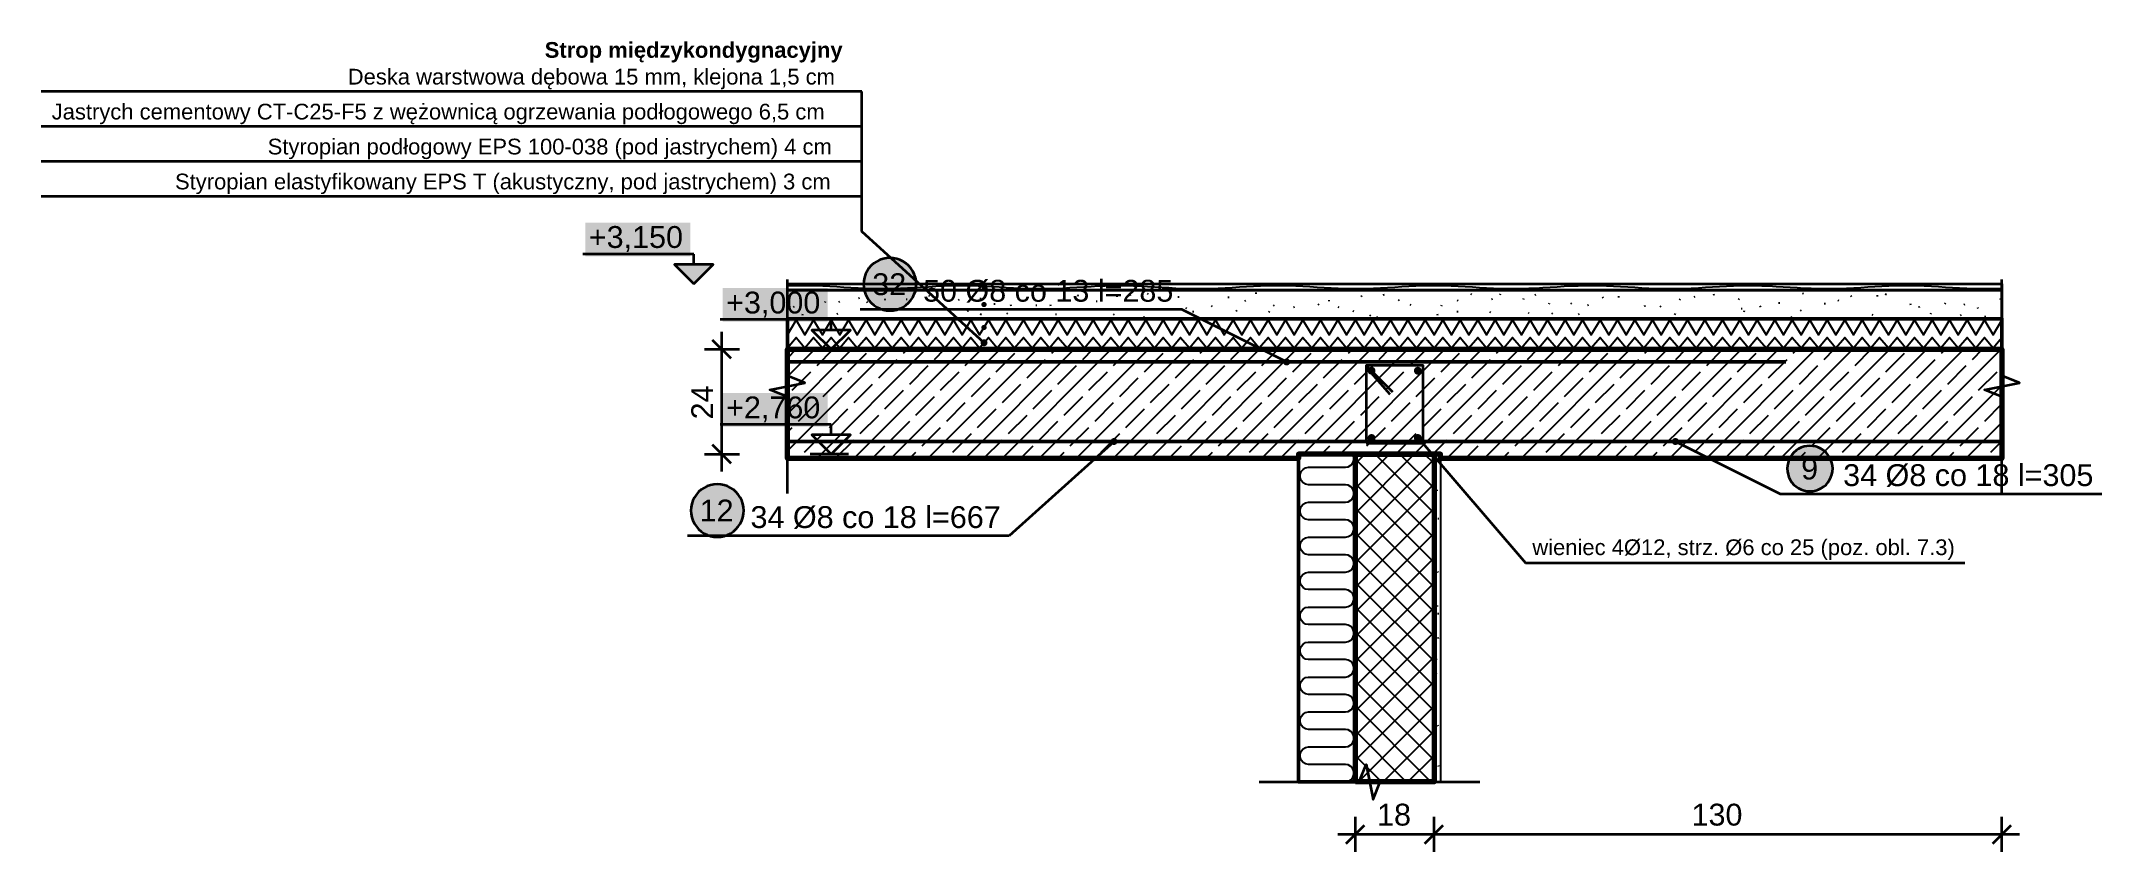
# Model space of a CAD drawing. Header units: metres. Extents: x -3.1 to 26, y 1.8 to 3.7.
# Drawn here: x 21.321 to 26.038, y 1.85 to 3.705 of the extents above.
import ezdxf

# ---------------------------------------------------------------- set-up
doc = ezdxf.new("R2010")
doc.units = ezdxf.units.M
for name, color, linetype, lineweight in [('A-KRESKOWANIE', 8, 'Continuous', 18), ('A-MASKA', 7, 'Continuous', 18), ('A-OPISY', 2, 'Continuous', 25), ('A-RZEDNE', 1, 'Continuous', 25), ('A-SCIANY-IZOL', 4, 'Continuous', 35), ('A-SCIANY-KONSTR', 7, 'Continuous', 50), ('A-SCIANY-WYK', 8, 'Continuous', 18), ('A-STROPY', 7, 'Continuous', 50), ('A-WARSTWY', 8, 'Continuous', 25), ('K-WYMIARY', 1, 'Continuous', 25), ('K-ZBROJENIE', 1, 'Continuous', 100), ('K-ZBROJENIE-OPIS', 2, 'Continuous', 25)]:
    doc.layers.add(name, color=color, linetype=linetype, lineweight=lineweight)
doc.styles.add('PL_ARIAL', font='arial.ttf')
doc.styles.add('PL_ARIAL_B', font='arialbd.ttf')

msp = doc.modelspace()

# ---------------------------------------------------------------- texts
at = {"layer": 'A-OPISY'}
for s, style, p in [('Strop międzykondygnacyjny', 'PL_ARIAL_B', (22.4738, 3.6672)), ('Deska warstwowa dębowa 15 mm, klejona 1,5 cm', 'PL_ARIAL', (22.0229, 3.606)), ('Jastrych cementowy CT-C25-F5 z wężownicą ogrzewania podłogowego 6,5 cm', 'PL_ARIAL', (21.3453, 3.526)), ('Styropian podłogowy EPS 100-038 (pod jastrychem) 4 cm', 'PL_ARIAL', (21.8396, 3.446)), ('Styropian elastyfikowany EPS T (akustyczny, pod jastrychem) 3 cm', 'PL_ARIAL', (21.6275, 3.366))]:
    msp.add_text(s, height=0.036, dxfattribs=dict(at, style=style)).set_placement(p)
at = {"layer": 'A-RZEDNE', "style": 'PL_ARIAL'}
for s, p in [('+3,150', (22.5747, 3.232)), ('+3,000', (22.889, 3.082)), ('+2,760', (22.889, 2.842))]:
    msp.add_text(s, height=0.05, dxfattribs=at).set_placement(p)
at = {"layer": 'K-WYMIARY', "style": 'PL_ARIAL'}
msp.add_text('24', height=0.05, rotation=90, dxfattribs=at).set_placement((22.8593, 2.8396))
for s, p in [('18', (24.3789, 1.91)), ('130', (25.0987, 1.91))]:
    msp.add_text(s, height=0.05, dxfattribs=at).set_placement(p)
at = {"layer": 'K-ZBROJENIE-OPIS', "style": 'PL_ARIAL'}
for s, height, p in [('32', 0.05, (23.2234, 3.124)), ('50 Ø8 co 13 l=285', 0.05, (23.3398, 3.109)), ('9', 0.05, (25.3496, 2.702)), ('34 Ø8 co 18 l=305', 0.05, (25.4458, 2.687)), ('12', 0.05, (22.8284, 2.606)), ('34 Ø8 co 18 l=667', 0.05, (22.9448, 2.591)), ('wieniec 4Ø12, strz. Ø6 co 25 (poz. obl. 7.3)', 0.036, (24.7343, 2.529))]:
    msp.add_text(s, height=height, dxfattribs=at).set_placement(p)

# ---------------------------------------------------------------- hatches: boundary and pattern name
at = {"layer": 'A-MASKA', "true_color": 0xffffff}
for points in [[(22.5667, 3.213), (22.807, 3.213), (22.807, 3.29), (22.5667, 3.29)], [(22.881, 3.063), (23.1213, 3.063), (23.1213, 3.14), (22.881, 3.14)], [(22.881, 2.823), (23.1213, 2.823), (23.1213, 2.9), (22.881, 2.9)]]:
    msp.add_hatch(color=7, dxfattribs=at).paths.add_polyline_path(points)
at = {"layer": 'A-OPISY', "true_color": 0x000000}
for points in [[(23.4853, 3.1425), (23.4851, 3.1441), (23.4845, 3.1455), (23.4835, 3.1467), (23.4823, 3.1477), (23.4808, 3.1483), (23.4793, 3.1485), (23.4777, 3.1483), (23.4763, 3.1477), (23.475, 3.1467), (23.4741, 3.1455), (23.4735, 3.1441), (23.4733, 3.1425), (23.4735, 3.1409), (23.4741, 3.1395), (23.475, 3.1383), (23.4763, 3.1373), (23.4777, 3.1367), (23.4793, 3.1365), (23.4808, 3.1367), (23.4823, 3.1373), (23.4835, 3.1383), (23.4845, 3.1395), (23.4851, 3.1409)], [(23.4853, 3.1025), (23.4851, 3.1041), (23.4845, 3.1055), (23.4835, 3.1067), (23.4823, 3.1077), (23.4808, 3.1083), (23.4793, 3.1085), (23.4777, 3.1083), (23.4763, 3.1077), (23.475, 3.1067), (23.4741, 3.1055), (23.4735, 3.1041), (23.4733, 3.1025), (23.4735, 3.1009), (23.4741, 3.0995), (23.475, 3.0983), (23.4763, 3.0973), (23.4777, 3.0967), (23.4793, 3.0965), (23.4808, 3.0967), (23.4823, 3.0973), (23.4835, 3.0983), (23.4845, 3.0995), (23.4851, 3.1009)], [(23.4873, 3.015), (23.487, 3.0171), (23.4862, 3.019), (23.4849, 3.0207), (23.4833, 3.0219), (23.4814, 3.0227), (23.4793, 3.023), (23.4772, 3.0227), (23.4753, 3.0219), (23.4736, 3.0207), (23.4724, 3.019), (23.4716, 3.0171), (23.4713, 3.015), (23.4716, 3.0129), (23.4724, 3.011), (23.4736, 3.0093), (23.4753, 3.0081), (23.4772, 3.0073), (23.4793, 3.007), (23.4814, 3.0073), (23.4833, 3.0081), (23.4849, 3.0093), (23.4862, 3.011), (23.487, 3.0129)], [(23.4853, 3.05), (23.4851, 3.0516), (23.4845, 3.053), (23.4835, 3.0542), (23.4823, 3.0552), (23.4808, 3.0558), (23.4793, 3.056), (23.4777, 3.0558), (23.4763, 3.0552), (23.475, 3.0542), (23.4741, 3.053), (23.4735, 3.0516), (23.4733, 3.05), (23.4735, 3.0484), (23.4741, 3.047), (23.475, 3.0458), (23.4763, 3.0448), (23.4777, 3.0442), (23.4793, 3.044), (23.4808, 3.0442), (23.4823, 3.0448), (23.4835, 3.0458), (23.4845, 3.047), (23.4851, 3.0484)], [(23.4853, 3.015), (23.4851, 3.0166), (23.4845, 3.018), (23.4835, 3.0192), (23.4823, 3.0202), (23.4808, 3.0208), (23.4793, 3.021), (23.4777, 3.0208), (23.4763, 3.0202), (23.475, 3.0192), (23.4741, 3.018), (23.4735, 3.0166), (23.4733, 3.015), (23.4735, 3.0134), (23.4741, 3.012), (23.475, 3.0108), (23.4763, 3.0098), (23.4777, 3.0092), (23.4793, 3.009), (23.4808, 3.0092), (23.4823, 3.0098), (23.4835, 3.0108), (23.4845, 3.012), (23.4851, 3.0134)]]:
    msp.add_hatch(color=7, dxfattribs=at).paths.add_polyline_path(points)
at = {"layer": 'A-RZEDNE', "true_color": 0x000000}
msp.add_hatch(color=7, dxfattribs=at).paths.add_polyline_path([(22.815, 3.15), (22.859, 3.194), (22.771, 3.194)])
at = {"layer": 'K-ZBROJENIE', "true_color": 0x000000}
for points in [[(24.3753, 2.951), (24.3752, 2.9501), (24.3751, 2.9492), (24.3749, 2.9484), (24.3746, 2.9476), (24.3742, 2.9468), (24.3738, 2.946), (24.3732, 2.9453), (24.3727, 2.9446), (24.372, 2.944), (24.3713, 2.9435), (24.3705, 2.9431), (24.3697, 2.9427), (24.3689, 2.9424), (24.368, 2.9422), (24.3672, 2.942), (24.3663, 2.942), (24.3654, 2.942), (24.3645, 2.9422), (24.3637, 2.9424), (24.3628, 2.9427), (24.362, 2.9431), (24.3613, 2.9435), (24.3606, 2.944), (24.3599, 2.9446), (24.3593, 2.9453), (24.3588, 2.946), (24.3583, 2.9468), (24.358, 2.9476), (24.3577, 2.9484), (24.3575, 2.9492), (24.3573, 2.9501), (24.3573, 2.951), (24.3573, 2.9519), (24.3575, 2.9528), (24.3577, 2.9536), (24.358, 2.9544), (24.3583, 2.9552), (24.3588, 2.956), (24.3593, 2.9567), (24.3599, 2.9574), (24.3606, 2.958), (24.3613, 2.9585), (24.362, 2.9589), (24.3628, 2.9593), (24.3637, 2.9596), (24.3645, 2.9598), (24.3654, 2.96), (24.3663, 2.96), (24.3672, 2.96), (24.368, 2.9598), (24.3689, 2.9596), (24.3697, 2.9593), (24.3705, 2.9589), (24.3713, 2.9585), (24.372, 2.958), (24.3727, 2.9574), (24.3732, 2.9567), (24.3738, 2.956), (24.3742, 2.9552), (24.3746, 2.9544), (24.3749, 2.9536), (24.3751, 2.9528), (24.3752, 2.9519)], [(24.4813, 2.951), (24.4812, 2.9501), (24.4811, 2.9492), (24.4809, 2.9484), (24.4806, 2.9476), (24.4802, 2.9468), (24.4798, 2.946), (24.4792, 2.9453), (24.4787, 2.9446), (24.478, 2.944), (24.4773, 2.9435), (24.4765, 2.9431), (24.4757, 2.9427), (24.4749, 2.9424), (24.474, 2.9422), (24.4732, 2.942), (24.4723, 2.942), (24.4714, 2.942), (24.4705, 2.9422), (24.4697, 2.9424), (24.4688, 2.9427), (24.468, 2.9431), (24.4673, 2.9435), (24.4666, 2.944), (24.4659, 2.9446), (24.4653, 2.9453), (24.4648, 2.946), (24.4643, 2.9468), (24.464, 2.9476), (24.4637, 2.9484), (24.4635, 2.9492), (24.4633, 2.9501), (24.4633, 2.951), (24.4633, 2.9519), (24.4635, 2.9528), (24.4637, 2.9536), (24.464, 2.9544), (24.4643, 2.9552), (24.4648, 2.956), (24.4653, 2.9567), (24.4659, 2.9574), (24.4666, 2.958), (24.4673, 2.9585), (24.468, 2.9589), (24.4688, 2.9593), (24.4697, 2.9596), (24.4705, 2.9598), (24.4714, 2.96), (24.4723, 2.96), (24.4732, 2.96), (24.474, 2.9598), (24.4749, 2.9596), (24.4757, 2.9593), (24.4765, 2.9589), (24.4773, 2.9585), (24.478, 2.958), (24.4787, 2.9574), (24.4792, 2.9567), (24.4798, 2.956), (24.4802, 2.9552), (24.4806, 2.9544), (24.4809, 2.9536), (24.4811, 2.9528), (24.4812, 2.9519)], [(24.3753, 2.797), (24.3752, 2.7961), (24.3751, 2.7952), (24.3749, 2.7944), (24.3746, 2.7936), (24.3742, 2.7928), (24.3738, 2.792), (24.3732, 2.7913), (24.3727, 2.7906), (24.372, 2.79), (24.3713, 2.7895), (24.3705, 2.7891), (24.3697, 2.7887), (24.3689, 2.7884), (24.368, 2.7882), (24.3672, 2.788), (24.3663, 2.788), (24.3654, 2.788), (24.3645, 2.7882), (24.3637, 2.7884), (24.3628, 2.7887), (24.362, 2.7891), (24.3613, 2.7895), (24.3606, 2.79), (24.3599, 2.7906), (24.3593, 2.7913), (24.3588, 2.792), (24.3583, 2.7928), (24.358, 2.7936), (24.3577, 2.7944), (24.3575, 2.7952), (24.3573, 2.7961), (24.3573, 2.797), (24.3573, 2.7979), (24.3575, 2.7988), (24.3577, 2.7996), (24.358, 2.8004), (24.3583, 2.8012), (24.3588, 2.802), (24.3593, 2.8027), (24.3599, 2.8034), (24.3606, 2.804), (24.3613, 2.8045), (24.362, 2.8049), (24.3628, 2.8053), (24.3637, 2.8056), (24.3645, 2.8058), (24.3654, 2.806), (24.3663, 2.806), (24.3672, 2.806), (24.368, 2.8058), (24.3689, 2.8056), (24.3697, 2.8053), (24.3705, 2.8049), (24.3713, 2.8045), (24.372, 2.804), (24.3727, 2.8034), (24.3732, 2.8027), (24.3738, 2.802), (24.3742, 2.8012), (24.3746, 2.8004), (24.3749, 2.7996), (24.3751, 2.7988), (24.3752, 2.7979)], [(24.4813, 2.797), (24.4812, 2.7961), (24.4811, 2.7952), (24.4809, 2.7944), (24.4806, 2.7936), (24.4802, 2.7928), (24.4798, 2.792), (24.4792, 2.7913), (24.4787, 2.7906), (24.478, 2.79), (24.4773, 2.7895), (24.4765, 2.7891), (24.4757, 2.7887), (24.4749, 2.7884), (24.474, 2.7882), (24.4732, 2.788), (24.4723, 2.788), (24.4714, 2.788), (24.4705, 2.7882), (24.4697, 2.7884), (24.4688, 2.7887), (24.468, 2.7891), (24.4673, 2.7895), (24.4666, 2.79), (24.4659, 2.7906), (24.4653, 2.7913), (24.4648, 2.792), (24.4643, 2.7928), (24.464, 2.7936), (24.4637, 2.7944), (24.4635, 2.7952), (24.4633, 2.7961), (24.4633, 2.797), (24.4633, 2.7979), (24.4635, 2.7988), (24.4637, 2.7996), (24.464, 2.8004), (24.4643, 2.8012), (24.4648, 2.802), (24.4653, 2.8027), (24.4659, 2.8034), (24.4666, 2.804), (24.4673, 2.8045), (24.468, 2.8049), (24.4688, 2.8053), (24.4697, 2.8056), (24.4705, 2.8058), (24.4714, 2.806), (24.4723, 2.806), (24.4732, 2.806), (24.474, 2.8058), (24.4749, 2.8056), (24.4757, 2.8053), (24.4765, 2.8049), (24.4773, 2.8045), (24.478, 2.804), (24.4787, 2.8034), (24.4792, 2.8027), (24.4798, 2.802), (24.4802, 2.8012), (24.4806, 2.8004), (24.4809, 2.7996), (24.4811, 2.7988), (24.4812, 2.7979)]]:
    msp.add_hatch(color=7, dxfattribs=at).paths.add_polyline_path(points)
at = {"layer": 'K-ZBROJENIE-OPIS', "true_color": 0xffffff}
for points in [[(23.3242, 3.149), (23.3237, 3.1569), (23.3222, 3.1646), (23.3196, 3.1721), (23.3161, 3.1792), (23.3117, 3.1858), (23.3065, 3.1917), (23.3006, 3.1969), (23.294, 3.2013), (23.2869, 3.2048), (23.2795, 3.2074), (23.2717, 3.2089), (23.2638, 3.2094), (23.2559, 3.2089), (23.2482, 3.2074), (23.2407, 3.2048), (23.2336, 3.2013), (23.227, 3.1969), (23.2211, 3.1917), (23.2159, 3.1858), (23.2115, 3.1792), (23.208, 3.1721), (23.2055, 3.1646), (23.2039, 3.1569), (23.2034, 3.149), (23.2039, 3.1411), (23.2055, 3.1334), (23.208, 3.1259), (23.2115, 3.1188), (23.2159, 3.1122), (23.2211, 3.1063), (23.227, 3.1011), (23.2336, 3.0967), (23.2407, 3.0932), (23.2482, 3.0906), (23.2559, 3.0891), (23.2638, 3.0886), (23.2717, 3.0891), (23.2795, 3.0906), (23.2869, 3.0932), (23.294, 3.0967), (23.3006, 3.1011), (23.3065, 3.1063), (23.3117, 3.1122), (23.3161, 3.1188), (23.3196, 3.1259), (23.3222, 3.1334), (23.3237, 3.1411)], [(25.4218, 2.727), (25.4213, 2.7338), (25.42, 2.7405), (25.4178, 2.7469), (25.4148, 2.753), (25.411, 2.7587), (25.4066, 2.7638), (25.4014, 2.7683), (25.3958, 2.772), (25.3897, 2.775), (25.3832, 2.7772), (25.3766, 2.7786), (25.3698, 2.779), (25.363, 2.7786), (25.3563, 2.7772), (25.3499, 2.775), (25.3438, 2.772), (25.3381, 2.7683), (25.333, 2.7638), (25.3285, 2.7587), (25.3248, 2.753), (25.3217, 2.7469), (25.3196, 2.7405), (25.3182, 2.7338), (25.3178, 2.727), (25.3182, 2.7202), (25.3196, 2.7135), (25.3217, 2.7071), (25.3248, 2.701), (25.3285, 2.6953), (25.333, 2.6902), (25.3381, 2.6857), (25.3438, 2.682), (25.3499, 2.679), (25.3563, 2.6768), (25.363, 2.6754), (25.3698, 2.675), (25.3766, 2.6754), (25.3832, 2.6768), (25.3897, 2.679), (25.3958, 2.682), (25.4014, 2.6857), (25.4066, 2.6902), (25.411, 2.6953), (25.4148, 2.701), (25.4178, 2.7071), (25.42, 2.7135), (25.4213, 2.7202)], [(22.9292, 2.631), (22.9287, 2.6389), (22.9272, 2.6466), (22.9246, 2.6541), (22.9211, 2.6612), (22.9167, 2.6678), (22.9115, 2.6737), (22.9056, 2.6789), (22.899, 2.6833), (22.8919, 2.6868), (22.8845, 2.6894), (22.8767, 2.6909), (22.8688, 2.6914), (22.8609, 2.6909), (22.8532, 2.6894), (22.8457, 2.6868), (22.8386, 2.6833), (22.832, 2.6789), (22.8261, 2.6737), (22.8209, 2.6678), (22.8165, 2.6612), (22.813, 2.6541), (22.8105, 2.6466), (22.8089, 2.6389), (22.8084, 2.631), (22.8089, 2.6231), (22.8105, 2.6154), (22.813, 2.6079), (22.8165, 2.6008), (22.8209, 2.5942), (22.8261, 2.5883), (22.832, 2.5831), (22.8386, 2.5787), (22.8457, 2.5752), (22.8532, 2.5726), (22.8609, 2.5711), (22.8688, 2.5706), (22.8767, 2.5711), (22.8845, 2.5726), (22.8919, 2.5752), (22.899, 2.5787), (22.9056, 2.5831), (22.9115, 2.5883), (22.9167, 2.5942), (22.9211, 2.6008), (22.9246, 2.6079), (22.9272, 2.6154), (22.9287, 2.6231)]]:
    msp.add_hatch(color=7, dxfattribs=at).paths.add_polyline_path(points)
at = {"layer": 'K-ZBROJENIE-OPIS', "true_color": 0x000000}
for points in [[(24.1798, 2.971), (24.1795, 2.9731), (24.1787, 2.975), (24.1774, 2.9767), (24.1758, 2.9779), (24.1739, 2.9787), (24.1718, 2.979), (24.1697, 2.9787), (24.1678, 2.9779), (24.1661, 2.9767), (24.1649, 2.975), (24.1641, 2.9731), (24.1638, 2.971), (24.1641, 2.9689), (24.1649, 2.967), (24.1661, 2.9653), (24.1678, 2.9641), (24.1697, 2.9633), (24.1718, 2.963), (24.1739, 2.9633), (24.1758, 2.9641), (24.1774, 2.9653), (24.1787, 2.967), (24.1795, 2.9689)], [(23.7848, 2.789), (23.7845, 2.7911), (23.7837, 2.793), (23.7824, 2.7947), (23.7808, 2.7959), (23.7789, 2.7967), (23.7768, 2.797), (23.7747, 2.7967), (23.7728, 2.7959), (23.7711, 2.7947), (23.7699, 2.793), (23.7691, 2.7911), (23.7688, 2.789), (23.7691, 2.7869), (23.7699, 2.785), (23.7711, 2.7833), (23.7728, 2.7821), (23.7747, 2.7813), (23.7768, 2.781), (23.7789, 2.7813), (23.7808, 2.7821), (23.7824, 2.7833), (23.7837, 2.785), (23.7845, 2.7869)], [(24.4863, 2.791), (24.486, 2.7931), (24.4852, 2.795), (24.4839, 2.7967), (24.4823, 2.7979), (24.4804, 2.7987), (24.4783, 2.799), (24.4762, 2.7987), (24.4743, 2.7979), (24.4726, 2.7967), (24.4714, 2.795), (24.4706, 2.7931), (24.4703, 2.791), (24.4706, 2.7889), (24.4714, 2.787), (24.4726, 2.7853), (24.4743, 2.7841), (24.4762, 2.7833), (24.4783, 2.783), (24.4804, 2.7833), (24.4823, 2.7841), (24.4839, 2.7853), (24.4852, 2.787), (24.486, 2.7889)], [(25.0698, 2.789), (25.0695, 2.7911), (25.0687, 2.793), (25.0674, 2.7947), (25.0658, 2.7959), (25.0639, 2.7967), (25.0618, 2.797), (25.0597, 2.7967), (25.0578, 2.7959), (25.0561, 2.7947), (25.0549, 2.793), (25.0541, 2.7911), (25.0538, 2.789), (25.0541, 2.7869), (25.0549, 2.785), (25.0561, 2.7833), (25.0578, 2.7821), (25.0597, 2.7813), (25.0618, 2.781), (25.0639, 2.7813), (25.0658, 2.7821), (25.0674, 2.7833), (25.0687, 2.785), (25.0695, 2.7869)]]:
    msp.add_hatch(color=7, dxfattribs=at).paths.add_polyline_path(points)

# ---------------------------------------------------------------- linework, layer by layer
at = {"layer": 'A-KRESKOWANIE', "lineweight": 25, "ltscale": 0.02}
for points in [[(23.0293, 3.1453), (23.0454, 3.1458), (23.0616, 3.1461), (23.0778, 3.1461), (23.0939, 3.1458), (23.1101, 3.1452), (23.1263, 3.1445), (23.1424, 3.1435), (23.1586, 3.1425), (23.1748, 3.1415), (23.1909, 3.1406), (23.2071, 3.1398), (23.2232, 3.1393), (23.2394, 3.139), (23.2556, 3.1389), (23.2717, 3.1392), (23.2879, 3.1397), (23.3041, 3.1404), (23.3202, 3.1413), (23.3364, 3.1423), (23.3525, 3.1433), (23.3687, 3.1443), (23.3849, 3.1451), (23.401, 3.1457), (23.4172, 3.146), (23.4334, 3.1461), (23.4495, 3.1459), (23.4657, 3.1454), (23.4818, 3.1447), (23.498, 3.1438), (23.5142, 3.1428), (23.5303, 3.1418), (23.5465, 3.1409), (23.5627, 3.14), (23.5788, 3.1394), (23.595, 3.139), (23.6111, 3.1389), (23.6273, 3.1391), (23.6435, 3.1395), (23.6596, 3.1402), (23.6758, 3.1411), (23.692, 3.142), (23.7081, 3.1431), (23.7243, 3.144), (23.7404, 3.1449), (23.7566, 3.1455), (23.7728, 3.146), (23.7889, 3.1461), (23.8051, 3.146), (23.8213, 3.1456), (23.8374, 3.1449), (23.8536, 3.1441), (23.8698, 3.1431), (23.8859, 3.1421), (23.9021, 3.1411), (23.9182, 3.1402), (23.9344, 3.1395), (23.9506, 3.1391), (23.9667, 3.1389), (23.9829, 3.139), (23.9991, 3.1394), (24.0152, 3.14), (24.0314, 3.1408), (24.0475, 3.1418), (24.0637, 3.1428), (24.0799, 3.1438), (24.096, 3.1447), (24.1122, 3.1454), (24.1284, 3.1459), (24.1445, 3.1461), (24.1607, 3.146), (24.1768, 3.1457), (24.193, 3.1451), (24.2092, 3.1443), (24.2253, 3.1434), (24.2415, 3.1424), (24.2577, 3.1414), (24.2738, 3.1405), (24.29, 3.1397), (24.3061, 3.1392), (24.3223, 3.1389), (24.3385, 3.1389), (24.3546, 3.1392), (24.3708, 3.1398), (24.387, 3.1406), (24.4031, 3.1415), (24.4193, 3.1425), (24.4354, 3.1435), (24.4516, 3.1444), (24.4678, 3.1452), (24.4839, 3.1458), (24.5001, 3.1461), (24.5163, 3.1461), (24.5324, 3.1458), (24.5486, 3.1453), (24.5648, 3.1445), (24.5809, 3.1436), (24.5971, 3.1426), (24.6132, 3.1416), (24.6294, 3.1407), (24.6456, 3.1399), (24.6617, 3.1393), (24.6779, 3.139), (24.6941, 3.1389), (24.7102, 3.1391), (24.7264, 3.1396), (24.7425, 3.1403), (24.7587, 3.1412), (24.7749, 3.1422), (24.791, 3.1432), (24.8072, 3.1442), (24.8234, 3.145), (24.8395, 3.1456), (24.8557, 3.146), (24.8718, 3.1461), (24.888, 3.1459), (24.9042, 3.1455), (24.9203, 3.1448), (24.9365, 3.1439), (24.9527, 3.1429), (24.9688, 3.1419), (24.985, 3.1409), (25.0011, 3.1401), (25.0173, 3.1394), (25.0335, 3.139), (25.0496, 3.1389), (25.0658, 3.139), (25.082, 3.1395), (25.0981, 3.1401), (25.1143, 3.141), (25.1304, 3.1419), (25.1466, 3.143), (25.1628, 3.1439), (25.1789, 3.1448), (25.1951, 3.1455), (25.2113, 3.1459), (25.2274, 3.1461), (25.2436, 3.146), (25.2598, 3.1456), (25.2759, 3.145), (25.2921, 3.1441), (25.3082, 3.1432), (25.3244, 3.1422), (25.3406, 3.1412), (25.3567, 3.1403), (25.3729, 3.1396), (25.3891, 3.1391), (25.4052, 3.1389), (25.4214, 3.139), (25.4375, 3.1393), (25.4537, 3.1399), (25.4699, 3.1407), (25.486, 3.1417), (25.5022, 3.1427), (25.5184, 3.1437), (25.5345, 3.1446), (25.5507, 3.1453), (25.5668, 3.1458), (25.583, 3.1461), (25.5992, 3.146), (25.6153, 3.1457), (25.6315, 3.1452), (25.6477, 3.1444), (25.6638, 3.1435), (25.68, 3.1425), (25.6961, 3.1415), (25.7123, 3.1405), (25.7285, 3.1398), (25.7446, 3.1392), (25.7608, 3.1389), (25.777, 3.1389), (25.7931, 3.1392), (25.8093, 3.1397)], [(23.0576, 3.1138), (23.06, 3.1152)], [(23.1916, 3.1167), (23.1941, 3.1179)], [(23.2543, 3.1133), (23.2516, 3.1137)], [(23.3008, 3.1147), (23.3036, 3.115)], [(23.3556, 3.1215), (23.3533, 3.1231)], [(23.4205, 3.1122), (23.4228, 3.1138)], [(23.4699, 3.1164), (23.4727, 3.1165)], [(23.6618, 3.1147), (23.6628, 3.1173)], [(23.6962, 3.1224), (23.6934, 3.123)], [(23.7839, 3.1202), (23.7837, 3.123)], [(23.8148, 3.1222), (23.814, 3.1249)], [(23.8559, 3.1264), (23.8534, 3.1276)], [(23.9258, 3.1192), (23.923, 3.1197)], [(24.0373, 3.1191), (24.0401, 3.1192)], [(24.1021, 3.1272), (24.1023, 3.13)], [(24.3426, 3.121), (24.3437, 3.1235)], [(24.3928, 3.1246), (24.3956, 3.1251)], [(24.4278, 3.1119), (24.4299, 3.1138)], [(24.5957, 3.1254), (24.5937, 3.1273)], [(24.6407, 3.1148), (24.6434, 3.1153)], [(24.6609, 3.1244), (24.6611, 3.1272)], [(24.7142, 3.1138), (24.7152, 3.1164)], [(24.74, 3.1249), (24.7427, 3.1255)], [(24.8962, 3.1172), (24.8949, 3.1197)], [(24.9321, 3.1188), (24.9323, 3.1216)], [(25.0711, 3.1132), (25.0726, 3.1156)], [(25.1049, 3.1193), (25.1073, 3.1209)], [(25.1509, 3.1234), (25.1498, 3.1259)], [(25.2065, 3.1139), (25.2074, 3.1166)], [(25.3553, 3.1271), (25.3525, 3.1275)], [(25.4649, 3.1199), (25.4637, 3.1224)], [(25.5241, 3.1212), (25.5247, 3.1239)], [(25.5447, 3.125), (25.5423, 3.1265)], [(25.8059, 3.1141), (25.8069, 3.1167)], [(23.0293, 3.033), (23.0493, 3.067), (23.0693, 3.033), (23.0893, 3.067), (23.1093, 3.033), (23.1293, 3.067), (23.1493, 3.033), (23.1693, 3.067), (23.1893, 3.033), (23.2093, 3.067), (23.2293, 3.033), (23.2493, 3.067), (23.2693, 3.033), (23.2893, 3.067), (23.3093, 3.033), (23.3293, 3.067), (23.3493, 3.033), (23.3693, 3.067), (23.3893, 3.033), (23.4093, 3.067), (23.4293, 3.033), (23.4493, 3.067), (23.4693, 3.033), (23.4893, 3.067), (23.5093, 3.033), (23.5293, 3.067), (23.5493, 3.033), (23.5693, 3.067), (23.5893, 3.033), (23.6093, 3.067), (23.6293, 3.033), (23.6493, 3.067), (23.6693, 3.033), (23.6893, 3.067), (23.7093, 3.033), (23.7293, 3.067), (23.7493, 3.033), (23.7693, 3.067), (23.7893, 3.033), (23.8093, 3.067), (23.8293, 3.033), (23.8493, 3.067), (23.8693, 3.033), (23.8893, 3.067), (23.9093, 3.033), (23.9293, 3.067), (23.9493, 3.033), (23.9693, 3.067), (23.9893, 3.033), (24.0093, 3.067), (24.0293, 3.033), (24.0493, 3.067), (24.0693, 3.033), (24.0893, 3.067), (24.1093, 3.033), (24.1293, 3.067), (24.1493, 3.033), (24.1693, 3.067), (24.1893, 3.033), (24.2093, 3.067), (24.2293, 3.033), (24.2493, 3.067), (24.2693, 3.033), (24.2893, 3.067), (24.3093, 3.033), (24.3293, 3.067), (24.3493, 3.033), (24.3693, 3.067), (24.3893, 3.033), (24.4093, 3.067), (24.4293, 3.033), (24.4493, 3.067), (24.4693, 3.033), (24.4893, 3.067), (24.5093, 3.033), (24.5293, 3.067), (24.5493, 3.033), (24.5693, 3.067), (24.5893, 3.033), (24.6093, 3.067), (24.6293, 3.033), (24.6493, 3.067), (24.6693, 3.033), (24.6893, 3.067), (24.7093, 3.033), (24.7293, 3.067), (24.7493, 3.033), (24.7693, 3.067), (24.7893, 3.033), (24.8093, 3.067), (24.8293, 3.033), (24.8493, 3.067), (24.8693, 3.033), (24.8893, 3.067), (24.9093, 3.033), (24.9293, 3.067), (24.9493, 3.033), (24.9693, 3.067), (24.9893, 3.033), (25.0093, 3.067), (25.0293, 3.033), (25.0493, 3.067), (25.0693, 3.033), (25.0893, 3.067), (25.1093, 3.033), (25.1293, 3.067), (25.1493, 3.033), (25.1693, 3.067), (25.1893, 3.033), (25.2093, 3.067), (25.2293, 3.033), (25.2493, 3.067), (25.2693, 3.033), (25.2893, 3.067), (25.3093, 3.033), (25.3293, 3.067), (25.3493, 3.033), (25.3693, 3.067), (25.3893, 3.033), (25.4093, 3.067), (25.4293, 3.033), (25.4493, 3.067), (25.4693, 3.033), (25.4893, 3.067), (25.5093, 3.033), (25.5293, 3.067), (25.5493, 3.033), (25.5693, 3.067), (25.5893, 3.033), (25.6093, 3.067), (25.6293, 3.033), (25.6493, 3.067), (25.6693, 3.033), (25.6893, 3.067), (25.7093, 3.033), (25.7293, 3.067), (25.7493, 3.033), (25.7693, 3.067), (25.7893, 3.033), (25.8093, 3.067), (25.8093, 3.067)], [(23.0434, 3.0964), (23.0458, 3.0979)], [(23.0635, 3.0785), (23.0646, 3.081)], [(23.1153, 3.107), (23.1166, 3.1095)], [(23.1422, 3.0814), (23.145, 3.0817)], [(23.147, 3.1077), (23.1494, 3.1091)], [(23.2128, 3.1066), (23.2109, 3.1086)], [(23.3886, 3.0956), (23.3868, 3.0977)], [(23.4431, 3.086), (23.442, 3.0886)], [(23.4733, 3.0789), (23.4707, 3.0801)], [(23.5018, 3.1037), (23.5046, 3.1037)], [(23.5338, 3.0813), (23.5313, 3.0825)], [(23.5416, 3.099), (23.5408, 3.1017)], [(23.5976, 3.1008), (23.6003, 3.1014)], [(23.6321, 3.0988), (23.6313, 3.1015)], [(23.6427, 3.0804), (23.6455, 3.0804)], [(23.7358, 3.1102), (23.7386, 3.1103)], [(23.7781, 3.0788), (23.7757, 3.0803)], [(23.8442, 3.0742), (23.8469, 3.0746)], [(23.9436, 3.0934), (23.9414, 3.0952)], [(23.9592, 3.0855), (23.9564, 3.0857)], [(24.0021, 3.0981), (23.9996, 3.0993)], [(24.0562, 3.0872), (24.0581, 3.0892)], [(24.0764, 3.1103), (24.0788, 3.1117)], [(24.1313, 3.0847), (24.1329, 3.087)], [(24.144, 3.0996), (24.1418, 3.1014)], [(24.1875, 3.0965), (24.1902, 3.0975)], [(24.2461, 3.1012), (24.2441, 3.1031)], [(24.2692, 3.1099), (24.2691, 3.1127)], [(24.2921, 3.0958), (24.2896, 3.097)], [(24.3261, 3.0866), (24.3233, 3.087)], [(24.3627, 3.0768), (24.3649, 3.0786)], [(24.3781, 3.0737), (24.3809, 3.0743)], [(24.4568, 3.1011), (24.4546, 3.1029)], [(24.518, 3.0776), (24.5171, 3.0802)], [(24.5264, 3.0985), (24.527, 3.1013)], [(24.5644, 3.0854), (24.5616, 3.0856)], [(24.5645, 3.1107), (24.5619, 3.1115)], [(24.6397, 3.0843), (24.6374, 3.086)], [(24.727, 3.0816), (24.7252, 3.0837)], [(24.773, 3.103), (24.7735, 3.1057)], [(24.7792, 3.0811), (24.7815, 3.0828)], [(24.8247, 3.1043), (24.8223, 3.1057)], [(24.8398, 3.0795), (24.842, 3.0812)], [(24.8604, 3.101), (24.8631, 3.1019)], [(24.9924, 3.0975), (24.9915, 3.1001)], [(25.0291, 3.0965), (25.0273, 3.0987)], [(25.0606, 3.079), (25.0617, 3.0816)], [(25.2121, 3.0936), (25.2149, 3.0936)], [(25.219, 3.0858), (25.2197, 3.0885)], [(25.2573, 3.0967), (25.2561, 3.0992)], [(25.2977, 3.1062), (25.3005, 3.1065)], [(25.3267, 3.0734), (25.3294, 3.074)], [(25.3503, 3.0877), (25.3481, 3.0894)], [(25.4052, 3.1039), (25.4024, 3.1043)], [(25.4362, 3.1109), (25.4335, 3.1117)], [(25.5148, 3.0781), (25.5124, 3.0794)], [(25.6005, 3.1013), (25.6001, 3.1041)], [(25.6206, 3.0951), (25.6194, 3.0976)], [(25.6461, 3.0802), (25.6472, 3.0828)], [(25.6785, 3.1043), (25.6801, 3.1066)], [(25.7142, 3.0773), (25.7166, 3.0787)], [(25.7217, 3.1022), (25.7242, 3.1033)], [(25.755, 3.0935), (25.7537, 3.096)], [(25.772, 3.0743), (25.7692, 3.0743)], [(23.0293, 3.003), (23.0493, 3.027), (23.0693, 3.003), (23.0893, 3.027), (23.1093, 3.003), (23.1293, 3.027), (23.1493, 3.003), (23.1693, 3.027), (23.1893, 3.003), (23.2093, 3.027), (23.2293, 3.003), (23.2493, 3.027), (23.2693, 3.003), (23.2893, 3.027), (23.3093, 3.003), (23.3293, 3.027), (23.3493, 3.003), (23.3693, 3.027), (23.3893, 3.003), (23.4093, 3.027), (23.4293, 3.003), (23.4493, 3.027), (23.4693, 3.003), (23.4893, 3.027), (23.5093, 3.003), (23.5293, 3.027), (23.5493, 3.003), (23.5693, 3.027), (23.5893, 3.003), (23.6093, 3.027), (23.6293, 3.003), (23.6493, 3.027), (23.6693, 3.003), (23.6893, 3.027), (23.7093, 3.003), (23.7293, 3.027), (23.7493, 3.003), (23.7693, 3.027), (23.7893, 3.003), (23.8093, 3.027), (23.8293, 3.003), (23.8493, 3.027), (23.8693, 3.003), (23.8893, 3.027), (23.9093, 3.003), (23.9293, 3.027), (23.9493, 3.003), (23.9693, 3.027), (23.9893, 3.003), (24.0093, 3.027), (24.0293, 3.003), (24.0493, 3.027), (24.0693, 3.003), (24.0893, 3.027), (24.1093, 3.003), (24.1293, 3.027), (24.1493, 3.003), (24.1693, 3.027), (24.1893, 3.003), (24.2093, 3.027), (24.2293, 3.003), (24.2493, 3.027), (24.2693, 3.003), (24.2893, 3.027), (24.3093, 3.003), (24.3293, 3.027), (24.3493, 3.003), (24.3693, 3.027), (24.3893, 3.003), (24.4093, 3.027), (24.4293, 3.003), (24.4493, 3.027), (24.4693, 3.003), (24.4893, 3.027), (24.5093, 3.003), (24.5293, 3.027), (24.5493, 3.003), (24.5693, 3.027), (24.5893, 3.003), (24.6093, 3.027), (24.6293, 3.003), (24.6493, 3.027), (24.6693, 3.003), (24.6893, 3.027), (24.7093, 3.003), (24.7293, 3.027), (24.7493, 3.003), (24.7693, 3.027), (24.7893, 3.003), (24.8093, 3.027), (24.8293, 3.003), (24.8493, 3.027), (24.8693, 3.003), (24.8893, 3.027), (24.9093, 3.003), (24.9293, 3.027), (24.9493, 3.003), (24.9693, 3.027), (24.9893, 3.003), (25.0093, 3.027), (25.0293, 3.003), (25.0493, 3.027), (25.0693, 3.003), (25.0893, 3.027), (25.1093, 3.003), (25.1293, 3.027), (25.1493, 3.003), (25.1693, 3.027), (25.1893, 3.003), (25.2093, 3.027), (25.2293, 3.003), (25.2493, 3.027), (25.2693, 3.003), (25.2893, 3.027), (25.3093, 3.003), (25.3293, 3.027), (25.3493, 3.003), (25.3693, 3.027), (25.3893, 3.003), (25.4093, 3.027), (25.4293, 3.003), (25.4493, 3.027), (25.4693, 3.003), (25.4893, 3.027), (25.5093, 3.003), (25.5293, 3.027), (25.5493, 3.003), (25.5693, 3.027), (25.5893, 3.003), (25.6093, 3.027), (25.6293, 3.003), (25.6493, 3.027), (25.6693, 3.003), (25.6893, 3.027), (25.7093, 3.003), (25.7293, 3.027), (25.7493, 3.003), (25.7693, 3.027), (25.7893, 3.003), (25.8093, 3.027), (25.8093, 3.027)], [(23.0293, 2.7678), (23.2615, 3)], [(23.0293, 2.8526), (23.1766, 3)], [(23.0293, 2.9375), (23.0918, 3)], [(23.0293, 2.9799), (23.0494, 3)], [(23.0964, 2.75), (23.3464, 3)], [(23.097, 2.9628), (23.1342, 3)], [(23.1677, 2.9486), (23.2101, 2.9911)], [(23.1812, 2.75), (23.4312, 3)], [(23.2384, 2.9345), (23.2808, 2.9769)], [(23.2661, 2.75), (23.5161, 3)], [(23.295, 2.9911), (23.3039, 3)], [(23.3509, 2.75), (23.6009, 3)], [(23.3657, 2.9769), (23.3888, 3)], [(23.4358, 2.75), (23.6858, 3)], [(23.4364, 2.9628), (23.4736, 3)], [(23.5071, 2.9486), (23.5495, 2.9911)], [(23.5206, 2.75), (23.7706, 3)], [(23.5778, 2.9345), (23.6203, 2.9769)], [(23.6055, 2.75), (23.8555, 3)], [(23.6344, 2.9911), (23.6433, 3)], [(23.6903, 2.75), (23.9403, 3)], [(23.7051, 2.9769), (23.7282, 3)], [(23.7752, 2.75), (24.0252, 3)], [(23.7758, 2.9628), (23.813, 3)], [(23.8465, 2.9486), (23.889, 2.9911)], [(23.86, 2.75), (24.11, 3)], [(23.9172, 2.9345), (23.9597, 2.9769)], [(23.9449, 2.75), (24.1949, 3)], [(23.9738, 2.9911), (23.9827, 3)], [(24.0297, 2.75), (24.2797, 3)], [(24.0445, 2.9769), (24.0676, 3)], [(24.1146, 2.75), (24.3646, 3)], [(24.1152, 2.9628), (24.1525, 3)], [(24.1859, 2.9486), (24.2284, 2.9911)], [(24.2094, 2.76), (24.4494, 3)], [(24.2567, 2.9345), (24.2991, 2.9769)], [(24.2943, 2.76), (24.5343, 3)], [(24.3132, 2.9911), (24.3222, 3)], [(24.3791, 2.76), (24.6191, 3)], [(24.3839, 2.9769), (24.407, 3)], [(24.4546, 2.9628), (24.4919, 3)], [(24.464, 2.76), (24.704, 3)], [(24.5254, 2.9486), (24.5678, 2.9911)], [(24.5388, 2.75), (24.7888, 3)], [(24.5961, 2.9345), (24.6385, 2.9769)], [(24.6237, 2.75), (24.8737, 3)], [(24.6526, 2.9911), (24.6616, 3)], [(24.7086, 2.75), (24.9586, 3)], [(24.7233, 2.9769), (24.7464, 3)], [(24.7934, 2.75), (25.0434, 3)], [(24.7941, 2.9628), (24.8313, 3)], [(24.8648, 2.9486), (24.9072, 2.9911)], [(24.8783, 2.75), (25.1283, 3)], [(24.9355, 2.9345), (24.9779, 2.9769)], [(24.9631, 2.75), (25.2131, 3)], [(24.992, 2.9911), (25.001, 3)], [(25.048, 2.75), (25.298, 3)], [(25.0628, 2.9769), (25.0858, 3)], [(25.1328, 2.75), (25.3828, 3)], [(25.1335, 2.9628), (25.1707, 3)], [(25.2042, 2.9486), (25.2466, 2.9911)], [(25.2177, 2.75), (25.4677, 3)], [(25.2749, 2.9345), (25.3173, 2.9769)], [(25.3025, 2.75), (25.5525, 3)], [(25.3315, 2.9911), (25.3404, 3)], [(25.3874, 2.75), (25.6374, 3)], [(25.4022, 2.9769), (25.4252, 3)], [(25.4722, 2.75), (25.7222, 3)], [(25.4729, 2.9628), (25.5101, 3)], [(25.5436, 2.9486), (25.586, 2.9911)], [(25.5571, 2.75), (25.8071, 3)], [(25.6143, 2.9345), (25.6567, 2.9769)], [(25.6709, 2.9911), (25.6798, 3)], [(25.7416, 2.9769), (25.7647, 3)], [(23.0404, 2.9062), (23.0829, 2.9486)], [(23.1111, 2.8921), (23.1536, 2.9345)], [(23.3091, 2.9204), (23.3516, 2.9628)], [(23.3798, 2.9062), (23.4223, 2.9486)], [(23.4505, 2.8921), (23.493, 2.9345)], [(23.6485, 2.9204), (23.691, 2.9628)], [(23.7193, 2.9062), (23.7617, 2.9486)], [(23.79, 2.8921), (23.8324, 2.9345)], [(23.988, 2.9204), (24.0304, 2.9628)], [(24.0587, 2.9062), (24.1011, 2.9486)], [(24.1294, 2.8921), (24.1718, 2.9345)], [(24.3274, 2.9204), (24.3698, 2.9628)], [(24.3981, 2.9062), (24.4405, 2.9486)], [(24.4688, 2.8921), (24.5112, 2.9345)], [(24.6668, 2.9204), (24.7092, 2.9628)], [(24.7375, 2.9062), (24.7799, 2.9486)], [(24.8082, 2.8921), (24.8506, 2.9345)], [(25.0062, 2.9204), (25.0486, 2.9628)], [(25.0769, 2.9062), (25.1193, 2.9486)], [(25.1476, 2.8921), (25.19, 2.9345)], [(25.3456, 2.9204), (25.388, 2.9628)], [(25.4163, 2.9062), (25.4587, 2.9486)], [(25.487, 2.8921), (25.5294, 2.9345)], [(25.685, 2.9204), (25.7274, 2.9628)], [(25.7557, 2.9062), (25.7981, 2.9486)], [(23.0546, 2.8355), (23.097, 2.8779)], [(23.1818, 2.8779), (23.2243, 2.9204)], [(23.2526, 2.8638), (23.295, 2.9062)], [(23.3233, 2.8496), (23.3657, 2.8921)], [(23.394, 2.8355), (23.4364, 2.8779)], [(23.5213, 2.8779), (23.5637, 2.9204)], [(23.592, 2.8638), (23.6344, 2.9062)], [(23.6627, 2.8496), (23.7051, 2.8921)], [(23.7334, 2.8355), (23.7758, 2.8779)], [(23.8607, 2.8779), (23.9031, 2.9204)], [(23.9314, 2.8638), (23.9738, 2.9062)], [(24.0021, 2.8496), (24.0445, 2.8921)], [(24.0728, 2.8355), (24.1152, 2.8779)], [(24.2001, 2.8779), (24.2425, 2.9204)], [(24.2708, 2.8638), (24.3132, 2.9062)], [(24.3415, 2.8496), (24.3839, 2.8921)], [(24.4122, 2.8355), (24.4546, 2.8779)], [(24.5395, 2.8779), (24.5819, 2.9204)], [(24.6102, 2.8638), (24.6526, 2.9062)], [(24.6809, 2.8496), (24.7233, 2.8921)], [(24.7516, 2.8355), (24.7941, 2.8779)], [(24.8789, 2.8779), (24.9213, 2.9204)], [(24.9496, 2.8638), (24.992, 2.9062)], [(25.0203, 2.8496), (25.0628, 2.8921)], [(25.091, 2.8355), (25.1335, 2.8779)], [(25.2183, 2.8779), (25.2607, 2.9204)], [(25.289, 2.8638), (25.3315, 2.9062)], [(25.3597, 2.8496), (25.4022, 2.8921)], [(25.4304, 2.8355), (25.4729, 2.8779)], [(25.5577, 2.8779), (25.6002, 2.9204)], [(25.6284, 2.8638), (25.6709, 2.9062)], [(25.6419, 2.75), (25.8093, 2.9174)], [(25.6991, 2.8496), (25.7416, 2.8921)], [(23.1253, 2.8214), (23.1677, 2.8638)], [(23.196, 2.8072), (23.2384, 2.8496)], [(23.2667, 2.7931), (23.3091, 2.8355)], [(23.4647, 2.8214), (23.5071, 2.8638)], [(23.5354, 2.8072), (23.5778, 2.8496)], [(23.6061, 2.7931), (23.6485, 2.8355)], [(23.8041, 2.8214), (23.8465, 2.8638)], [(23.8748, 2.8072), (23.9172, 2.8496)], [(23.9455, 2.7931), (23.988, 2.8355)], [(24.1435, 2.8214), (24.1859, 2.8638)], [(24.2142, 2.8072), (24.2567, 2.8496)], [(24.2849, 2.7931), (24.3274, 2.8355)], [(24.4829, 2.8214), (24.5254, 2.8638)], [(24.5536, 2.8072), (24.5961, 2.8496)], [(24.6243, 2.7931), (24.6668, 2.8355)], [(24.8223, 2.8214), (24.8648, 2.8638)], [(24.893, 2.8072), (24.9355, 2.8496)], [(24.9638, 2.7931), (25.0062, 2.8355)], [(25.1617, 2.8214), (25.2042, 2.8638)], [(25.2325, 2.8072), (25.2749, 2.8496)], [(25.3032, 2.7931), (25.3456, 2.8355)], [(25.5012, 2.8214), (25.5436, 2.8638)], [(25.5719, 2.8072), (25.6143, 2.8496)], [(25.6426, 2.7931), (25.685, 2.8355)], [(25.7268, 2.75), (25.8093, 2.8325)], [(25.7699, 2.8355), (25.8093, 2.8749)], [(23.0293, 2.8102), (23.0404, 2.8214)], [(23.0687, 2.7648), (23.1111, 2.8072)], [(23.1394, 2.7506), (23.1818, 2.7931)], [(23.3374, 2.7789), (23.3798, 2.8214)], [(23.4081, 2.7648), (23.4505, 2.8072)], [(23.4788, 2.7506), (23.5213, 2.7931)], [(23.6768, 2.7789), (23.7193, 2.8214)], [(23.7475, 2.7648), (23.79, 2.8072)], [(23.8182, 2.7506), (23.8607, 2.7931)], [(24.0162, 2.7789), (24.0587, 2.8214)], [(24.0869, 2.7648), (24.1294, 2.8072)], [(24.1577, 2.7506), (24.2001, 2.7931)], [(24.3556, 2.7789), (24.3981, 2.8214)], [(24.4264, 2.7648), (24.4688, 2.8072)], [(24.5064, 2.76), (24.5395, 2.7931)], [(24.6951, 2.7789), (24.7375, 2.8214)], [(24.7658, 2.7648), (24.8082, 2.8072)], [(24.8365, 2.7506), (24.8789, 2.7931)], [(25.0345, 2.7789), (25.0769, 2.8214)], [(25.1052, 2.7648), (25.1476, 2.8072)], [(25.1759, 2.7506), (25.2183, 2.7931)], [(25.3739, 2.7789), (25.4163, 2.8214)], [(25.4446, 2.7648), (25.487, 2.8072)], [(25.5153, 2.7506), (25.5577, 2.7931)], [(25.7133, 2.7789), (25.7557, 2.8214)], [(25.784, 2.7648), (25.8093, 2.7901)], [(23.0539, 2.75), (23.0546, 2.7506)], [(23.2236, 2.75), (23.2526, 2.7789)], [(23.3085, 2.75), (23.3233, 2.7648)], [(23.3933, 2.75), (23.394, 2.7506)], [(23.563, 2.75), (23.592, 2.7789)], [(23.6479, 2.75), (23.6627, 2.7648)], [(23.7327, 2.75), (23.7334, 2.7506)], [(23.9025, 2.75), (23.9314, 2.7789)], [(23.9873, 2.75), (24.0021, 2.7648)], [(24.0722, 2.75), (24.0728, 2.7506)], [(24.3063, 2.01), (24.3131, 2.0112), (24.3191, 2.0147), (24.3236, 2.02), (24.326, 2.0265), (24.326, 2.0335), (24.3236, 2.04), (24.3191, 2.0453), (24.3131, 2.0488), (24.3063, 2.05), (24.2223, 2.05), (24.2154, 2.0512), (24.2094, 2.0547), (24.205, 2.06), (24.2026, 2.0665), (24.2026, 2.0735), (24.205, 2.08), (24.2094, 2.0853), (24.2154, 2.0888), (24.2223, 2.09), (24.3063, 2.09), (24.3131, 2.0912), (24.3191, 2.0947), (24.3236, 2.1), (24.326, 2.1065), (24.326, 2.1135), (24.3236, 2.12), (24.3191, 2.1253), (24.3131, 2.1288), (24.3063, 2.13), (24.2223, 2.13), (24.2154, 2.1312), (24.2094, 2.1347), (24.205, 2.14), (24.2026, 2.1465), (24.2026, 2.1535), (24.205, 2.16), (24.2094, 2.1653), (24.2154, 2.1688), (24.2223, 2.17), (24.3063, 2.17), (24.3131, 2.1712), (24.3191, 2.1747), (24.3236, 2.18), (24.326, 2.1865), (24.326, 2.1935), (24.3236, 2.2), (24.3191, 2.2053), (24.3131, 2.2088), (24.3063, 2.21), (24.3063, 2.21), (24.2223, 2.21), (24.2154, 2.2112), (24.2094, 2.2147), (24.205, 2.22), (24.2026, 2.2265), (24.2026, 2.2335), (24.205, 2.24), (24.2094, 2.2453), (24.2154, 2.2488), (24.2223, 2.25), (24.3063, 2.25), (24.3131, 2.2512), (24.3191, 2.2547), (24.3236, 2.26), (24.326, 2.2665), (24.326, 2.2735), (24.3236, 2.28), (24.3191, 2.2853), (24.3131, 2.2888), (24.3063, 2.29), (24.2223, 2.29), (24.2154, 2.2912), (24.2094, 2.2947), (24.205, 2.3), (24.2026, 2.3065), (24.2026, 2.3135), (24.205, 2.32), (24.2094, 2.3253), (24.2154, 2.3288), (24.2223, 2.33), (24.3063, 2.33), (24.3131, 2.3312), (24.3191, 2.3347), (24.3236, 2.34), (24.326, 2.3465), (24.326, 2.3535), (24.3236, 2.36), (24.3191, 2.3653), (24.3131, 2.3688), (24.3063, 2.37), (24.2223, 2.37), (24.2154, 2.3712), (24.2094, 2.3747), (24.205, 2.38), (24.2026, 2.3865), (24.2026, 2.3935), (24.205, 2.4), (24.2094, 2.4053), (24.2154, 2.4088), (24.2223, 2.41), (24.3063, 2.41), (24.3131, 2.4112), (24.3191, 2.4147), (24.3236, 2.42), (24.326, 2.4265), (24.326, 2.4335), (24.3236, 2.44), (24.3191, 2.4453), (24.3131, 2.4488), (24.3063, 2.45), (24.2223, 2.45), (24.2154, 2.4512), (24.2094, 2.4547), (24.205, 2.46), (24.2026, 2.4665), (24.2026, 2.4735), (24.205, 2.48), (24.2094, 2.4853), (24.2154, 2.4888), (24.2223, 2.49), (24.3063, 2.49), (24.3131, 2.4912), (24.3191, 2.4947), (24.3236, 2.5), (24.326, 2.5065), (24.326, 2.5135), (24.3236, 2.52), (24.3191, 2.5253), (24.3131, 2.5288), (24.3063, 2.53), (24.2223, 2.53), (24.2154, 2.5312), (24.2094, 2.5347), (24.205, 2.54), (24.2026, 2.5465), (24.2026, 2.5535), (24.205, 2.56), (24.2094, 2.5653), (24.2154, 2.5688), (24.2223, 2.57), (24.3063, 2.57), (24.3131, 2.5712), (24.3191, 2.5747), (24.3236, 2.58), (24.326, 2.5865), (24.326, 2.5935), (24.3236, 2.6), (24.3191, 2.6053), (24.3131, 2.6088), (24.3063, 2.61), (24.2223, 2.61), (24.2154, 2.6112), (24.2094, 2.6147), (24.205, 2.62), (24.2026, 2.6265), (24.2026, 2.6335), (24.205, 2.64), (24.2094, 2.6453), (24.2154, 2.6488), (24.2223, 2.65), (24.3063, 2.65), (24.3131, 2.6512), (24.3191, 2.6547), (24.3236, 2.66), (24.326, 2.6665), (24.326, 2.6735), (24.3236, 2.68), (24.3191, 2.6853), (24.3131, 2.6888), (24.3063, 2.69), (24.2223, 2.69), (24.2154, 2.6912), (24.2094, 2.6947), (24.205, 2.7), (24.2026, 2.7065), (24.2026, 2.7135), (24.205, 2.72), (24.2094, 2.7253), (24.2154, 2.7288), (24.2223, 2.73), (24.2223, 2.73), (24.3063, 2.73), (24.3131, 2.7312), (24.3191, 2.7347), (24.3236, 2.74), (24.326, 2.7465), (24.326, 2.7535), (24.3236, 2.76)], [(24.2519, 2.76), (24.2708, 2.7789)], [(24.3293, 2.6253), (24.464, 2.76)], [(24.3293, 2.6819), (24.4074, 2.76)], [(24.3293, 2.7384), (24.3509, 2.76)], [(24.3293, 2.5687), (24.5093, 2.7487)], [(24.5093, 2.5687), (24.3293, 2.7487)], [(24.3367, 2.76), (24.3415, 2.7648)], [(24.5093, 2.6253), (24.3746, 2.76)], [(24.5093, 2.6819), (24.4311, 2.76)], [(24.5093, 2.7384), (24.4877, 2.76)], [(24.5813, 2.75), (24.6102, 2.7789)], [(24.6661, 2.75), (24.6809, 2.7648)], [(24.751, 2.75), (24.7516, 2.7506)], [(24.9207, 2.75), (24.9496, 2.7789)], [(25.0055, 2.75), (25.0203, 2.7648)], [(25.0904, 2.75), (25.091, 2.7506)], [(25.2601, 2.75), (25.289, 2.7789)], [(25.345, 2.75), (25.3597, 2.7648)], [(25.4298, 2.75), (25.4304, 2.7506)], [(25.5995, 2.75), (25.6284, 2.7789)], [(25.6844, 2.75), (25.6991, 2.7648)], [(25.7692, 2.75), (25.7699, 2.7506)], [(24.3293, 2.5122), (24.5093, 2.6922)], [(24.5093, 2.5122), (24.3293, 2.6922)], [(24.5162, 2.6761), (24.5167, 2.6784)], [(24.3293, 2.4556), (24.5093, 2.6356)], [(24.5093, 2.4556), (24.3293, 2.6356)], [(24.5177, 2.6128), (24.5201, 2.613)], [(24.3293, 2.399), (24.5093, 2.579)], [(24.5093, 2.399), (24.3293, 2.579)], [(24.3293, 2.3424), (24.5093, 2.5224)], [(24.5093, 2.3424), (24.3293, 2.5224)], [(24.3293, 2.2859), (24.5093, 2.4659)], [(24.5093, 2.2859), (24.3293, 2.4659)], [(24.5188, 2.4891), (24.5177, 2.4912)], [(24.3293, 2.2293), (24.5093, 2.4093)], [(24.5093, 2.2293), (24.3293, 2.4093)], [(24.5176, 2.4114), (24.5176, 2.4138)], [(24.52, 2.3945), (24.5176, 2.3949)], [(24.3293, 2.1727), (24.5093, 2.3527)], [(24.5093, 2.1727), (24.3293, 2.3527)], [(24.5192, 2.3377), (24.519, 2.3401)], [(24.3293, 2.1162), (24.5093, 2.2962)], [(24.5093, 2.1162), (24.3293, 2.2962)], [(24.5167, 2.2894), (24.5146, 2.2906)], [(24.3293, 2.0596), (24.5093, 2.2396)], [(24.5093, 2.0596), (24.3293, 2.2396)], [(24.5156, 2.2564), (24.5135, 2.2576)], [(24.5023, 2.01), (24.3293, 2.183)], [(24.3363, 2.01), (24.5093, 2.183)], [(24.5134, 2.179), (24.5113, 2.1802)], [(24.4458, 2.01), (24.3293, 2.1265)], [(24.3928, 2.01), (24.5093, 2.1265)], [(24.5188, 2.1376), (24.5182, 2.1399)], [(24.3892, 2.01), (24.3293, 2.0699)], [(24.4494, 2.01), (24.5093, 2.0699)], [(24.5202, 2.0454), (24.5192, 2.0476)], [(24.2223, 2.01), (24.3063, 2.01)], [(24.3326, 2.01), (24.3293, 2.0133)], [(24.506, 2.01), (24.5093, 2.0133)]]:
    msp.add_lwpolyline(points, dxfattribs=at)
at = {"layer": 'A-OPISY', "lineweight": 35, "ltscale": 0.02}
for points in [[(23.1993, 3.59), (21.3213, 3.59)], [(23.1993, 3.27), (23.1993, 3.59)], [(23.1993, 3.51), (21.3213, 3.51)], [(23.1993, 3.43), (21.3213, 3.43)], [(23.1993, 3.35), (21.3213, 3.35)], [(23.4793, 3.015), (23.1993, 3.27)], [(23.0293, 2.67), (23.0293, 2.891), (22.9893, 2.907), (23.0693, 2.923), (23.0293, 2.939), (23.0293, 3.16)], [(25.8093, 2.67), (25.8093, 2.891), (25.7693, 2.907), (25.8493, 2.923), (25.8093, 2.939), (25.8093, 3.16)], [(24.1093, 2.01), (24.3378, 2.01), (24.3538, 2.05), (24.3698, 1.97), (24.3858, 2.01), (24.6143, 2.01)]]:
    msp.add_lwpolyline(points, dxfattribs=at)
at = {"layer": 'A-RZEDNE', "lineweight": 35, "ltscale": 0.02}
for points in [[(22.815, 3.218), (22.5607, 3.218)], [(22.815, 3.194), (22.815, 3.218)], [(23.1293, 3.068), (22.875, 3.068)], [(23.1293, 3.044), (23.1293, 3.068)], [(23.1693, 3), (23.0813, 3)], [(23.1293, 2.828), (22.875, 2.828)], [(23.1293, 2.804), (23.1293, 2.828)], [(23.1693, 2.76), (23.0813, 2.76)]]:
    msp.add_lwpolyline(points, dxfattribs=at)
for points in [[(22.815, 3.15), (22.859, 3.194), (22.771, 3.194)], [(23.1293, 3), (23.1733, 3.044), (23.0853, 3.044)], [(23.1293, 2.76), (23.1733, 2.804), (23.0853, 2.804)]]:
    msp.add_lwpolyline(points, close=True, dxfattribs=at)
at = {"layer": 'A-SCIANY-IZOL', "lineweight": 50, "ltscale": 0.02}
for points in [[(23.0293, 3), (23.0293, 3), (23.0293, 3.07), (23.0293, 3.07), (23.0293, 3.07), (25.8093, 3.07), (25.8093, 3.07), (25.8093, 3.07), (25.8093, 3), (25.8093, 3), (25.8093, 3), (23.0293, 3)], [(24.1993, 2.76), (24.1993, 2.76), (24.1993, 2.76), (24.1993, 2.76), (24.3293, 2.76), (24.3293, 2.76), (24.3293, 2.76), (24.3293, 2.76), (24.3293, 2.01), (24.3293, 2.01), (24.3293, 2.01), (24.3293, 2.01), (24.1993, 2.01), (24.1993, 2.01), (24.1993, 2.01), (24.1993, 2.01), (24.1993, 2.76)]]:
    msp.add_lwpolyline(points, close=True, dxfattribs=at)
at = {"layer": 'A-SCIANY-KONSTR', "lineweight": 70, "ltscale": 0.02}
msp.add_lwpolyline([(24.3293, 2.01), (24.3293, 2.01), (24.3293, 2.76), (24.3293, 2.76), (24.3293, 2.76), (24.5093, 2.76), (24.5093, 2.76), (24.5093, 2.76), (24.5093, 2.01), (24.5093, 2.01), (24.5093, 2.01), (24.3293, 2.01)], close=True, dxfattribs=at)
at = {"layer": 'A-SCIANY-WYK', "lineweight": 25, "ltscale": 0.02}
msp.add_lwpolyline([(24.5093, 2.01), (24.5093, 2.01), (24.5093, 2.76), (24.5093, 2.76), (24.5093, 2.76), (24.5243, 2.76), (24.5243, 2.76), (24.5243, 2.76), (24.5243, 2.01), (24.5243, 2.01), (24.5243, 2.01), (24.5093, 2.01)], close=True, dxfattribs=at)
at = {"layer": 'A-STROPY', "lineweight": 70, "ltscale": 0.02}
msp.add_lwpolyline([(23.0293, 2.75), (23.0293, 2.75), (23.0293, 2.75), (23.0293, 3), (23.0293, 3), (23.0293, 3), (23.0293, 3), (23.0293, 3), (25.8093, 3), (25.8093, 3), (25.8093, 3), (25.8093, 3), (25.8093, 3), (25.8093, 2.75), (25.8093, 2.75), (25.8093, 2.75), (25.8093, 2.75), (25.8093, 2.75), (24.5243, 2.75), (24.5243, 2.75), (24.5243, 2.75), (24.5243, 2.75), (24.5243, 2.76), (24.5243, 2.76), (24.5243, 2.76), (24.5243, 2.76), (24.5243, 2.76), (24.5243, 2.76), (24.5243, 2.76), (24.5243, 2.76), (24.5243, 2.76), (24.5243, 2.76), (24.5243, 2.76), (24.5243, 2.76), (24.5243, 2.76), (24.5243, 2.76), (24.5243, 2.76), (24.5243, 2.76), (24.5243, 2.76), (24.1993, 2.76), (24.1993, 2.76), (24.1993, 2.76), (24.1993, 2.76), (24.1993, 2.76), (24.1993, 2.76), (24.1993, 2.76), (24.1993, 2.76), (24.1993, 2.76), (24.1993, 2.76), (24.1993, 2.76), (24.1993, 2.76), (24.1993, 2.76), (24.1993, 2.76), (24.1993, 2.76), (24.1993, 2.76), (24.1993, 2.76), (24.1993, 2.75), (24.1993, 2.75), (24.1993, 2.75), (24.1993, 2.75), (24.1993, 2.75), (23.0293, 2.75), (23.0293, 2.75)], close=True, dxfattribs=at)
at = {"layer": 'A-WARSTWY', "lineweight": 35, "ltscale": 0.02}
for points in [[(23.0293, 3.15), (23.0293, 3.15), (23.0293, 3.15), (25.8093, 3.15), (25.8093, 3.15), (25.8093, 3.15), (25.8093, 3.135), (25.8093, 3.135), (25.8093, 3.135), (23.0293, 3.135), (23.0293, 3.135), (23.0293, 3.135)], [(23.0293, 3.135), (23.0293, 3.135), (23.0293, 3.135), (25.8093, 3.135), (25.8093, 3.135), (25.8093, 3.135), (25.8093, 3.07), (25.8093, 3.07), (25.8093, 3.07), (23.0293, 3.07), (23.0293, 3.07), (23.0293, 3.07)]]:
    msp.add_lwpolyline(points, close=True, dxfattribs=at)
at = {"layer": 'K-WYMIARY', "lineweight": 35, "ltscale": 0.02}
for points in [[(22.9005, 2.9788), (22.8581, 3.0212)], [(22.8793, 2.72), (22.8793, 3.04)], [(22.8393, 3), (22.9193, 3)], [(22.8393, 2.76), (22.9193, 2.76)], [(22.9005, 2.7388), (22.8581, 2.7812)], [(24.2893, 1.89), (25.8493, 1.89)], [(24.3081, 1.8688), (24.3505, 1.9112)], [(24.3293, 1.85), (24.3293, 1.93)], [(24.4881, 1.8688), (24.5305, 1.9112)], [(24.5093, 1.85), (24.5093, 1.93)], [(25.7881, 1.8688), (25.8305, 1.9112)], [(25.8093, 1.85), (25.8093, 1.93)]]:
    msp.add_lwpolyline(points, dxfattribs=at)
at = {"layer": 'K-ZBROJENIE', "lineweight": 50, "ltscale": 0.02}
for points in [[(23.0293, 2.971), (25.3143, 2.971)], [(23.0293, 2.789), (24.5243, 2.789)], [(24.3143, 2.789), (25.8093, 2.789)]]:
    msp.add_lwpolyline(points, dxfattribs=at)
at = {"layer": 'K-ZBROJENIE', "lineweight": 35, "ltscale": 0.02}
msp.add_lwpolyline([(24.3543, 2.785), (24.4843, 2.785), (24.4843, 2.963), (24.3543, 2.963)], close=True, dxfattribs=at)
for points in [[(24.3543, 2.963), (24.4143, 2.903)], [(24.3543, 2.959), (24.4083, 2.897)]]:
    msp.add_lwpolyline(points, dxfattribs=at)
at = {"layer": 'K-ZBROJENIE-OPIS', "lineweight": 35, "ltscale": 0.02}
for points in [[(23.3242, 3.149), (23.3237, 3.1569), (23.3222, 3.1646), (23.3196, 3.1721), (23.3161, 3.1792), (23.3117, 3.1858), (23.3065, 3.1917), (23.3006, 3.1969), (23.294, 3.2013), (23.2869, 3.2048), (23.2795, 3.2074), (23.2717, 3.2089), (23.2638, 3.2094), (23.2559, 3.2089), (23.2482, 3.2074), (23.2407, 3.2048), (23.2336, 3.2013), (23.227, 3.1969), (23.2211, 3.1917), (23.2159, 3.1858), (23.2115, 3.1792), (23.208, 3.1721), (23.2055, 3.1646), (23.2039, 3.1569), (23.2034, 3.149), (23.2039, 3.1411), (23.2055, 3.1334), (23.208, 3.1259), (23.2115, 3.1188), (23.2159, 3.1122), (23.2211, 3.1063), (23.227, 3.1011), (23.2336, 3.0967), (23.2407, 3.0932), (23.2482, 3.0906), (23.2559, 3.0891), (23.2638, 3.0886), (23.2717, 3.0891), (23.2795, 3.0906), (23.2869, 3.0932), (23.294, 3.0967), (23.3006, 3.1011), (23.3065, 3.1063), (23.3117, 3.1122), (23.3161, 3.1188), (23.3196, 3.1259), (23.3222, 3.1334), (23.3237, 3.1411)], [(25.4218, 2.727), (25.4213, 2.7338), (25.42, 2.7405), (25.4178, 2.7469), (25.4148, 2.753), (25.411, 2.7587), (25.4066, 2.7638), (25.4014, 2.7683), (25.3958, 2.772), (25.3897, 2.775), (25.3832, 2.7772), (25.3766, 2.7786), (25.3698, 2.779), (25.363, 2.7786), (25.3563, 2.7772), (25.3499, 2.775), (25.3438, 2.772), (25.3381, 2.7683), (25.333, 2.7638), (25.3285, 2.7587), (25.3248, 2.753), (25.3217, 2.7469), (25.3196, 2.7405), (25.3182, 2.7338), (25.3178, 2.727), (25.3182, 2.7202), (25.3196, 2.7135), (25.3217, 2.7071), (25.3248, 2.701), (25.3285, 2.6953), (25.333, 2.6902), (25.3381, 2.6857), (25.3438, 2.682), (25.3499, 2.679), (25.3563, 2.6768), (25.363, 2.6754), (25.3698, 2.675), (25.3766, 2.6754), (25.3832, 2.6768), (25.3897, 2.679), (25.3958, 2.682), (25.4014, 2.6857), (25.4066, 2.6902), (25.411, 2.6953), (25.4148, 2.701), (25.4178, 2.7071), (25.42, 2.7135), (25.4213, 2.7202)], [(22.9292, 2.631), (22.9287, 2.6389), (22.9272, 2.6466), (22.9246, 2.6541), (22.9211, 2.6612), (22.9167, 2.6678), (22.9115, 2.6737), (22.9056, 2.6789), (22.899, 2.6833), (22.8919, 2.6868), (22.8845, 2.6894), (22.8767, 2.6909), (22.8688, 2.6914), (22.8609, 2.6909), (22.8532, 2.6894), (22.8457, 2.6868), (22.8386, 2.6833), (22.832, 2.6789), (22.8261, 2.6737), (22.8209, 2.6678), (22.8165, 2.6612), (22.813, 2.6541), (22.8105, 2.6466), (22.8089, 2.6389), (22.8084, 2.631), (22.8089, 2.6231), (22.8105, 2.6154), (22.813, 2.6079), (22.8165, 2.6008), (22.8209, 2.5942), (22.8261, 2.5883), (22.832, 2.5831), (22.8386, 2.5787), (22.8457, 2.5752), (22.8532, 2.5726), (22.8609, 2.5711), (22.8688, 2.5706), (22.8767, 2.5711), (22.8845, 2.5726), (22.8919, 2.5752), (22.899, 2.5787), (22.9056, 2.5831), (22.9115, 2.5883), (22.9167, 2.5942), (22.9211, 2.6008), (22.9246, 2.6079), (22.9272, 2.6154), (22.9287, 2.6231)]]:
    msp.add_lwpolyline(points, close=True, dxfattribs=at)
for points in [[(23.9318, 3.091), (23.1958, 3.091)], [(24.1718, 2.971), (23.9318, 3.091)], [(23.7768, 2.789), (23.5368, 2.573)], [(24.4783, 2.791), (24.7183, 2.511)], [(25.0618, 2.789), (25.3018, 2.669)], [(25.3018, 2.669), (26.0378, 2.669)], [(23.5368, 2.573), (22.8008, 2.573)], [(24.7183, 2.511), (25.7246, 2.511)]]:
    msp.add_lwpolyline(points, dxfattribs=at)

msp.set_redraw_order([(e.dxf.handle, doc.entitydb.next_handle()) for e in msp.query("TEXT MTEXT ATTDEF DIMENSION ARC_DIMENSION")])  # texts and dimensions are drawn at this point

doc.saveas('drawing.dxf')
